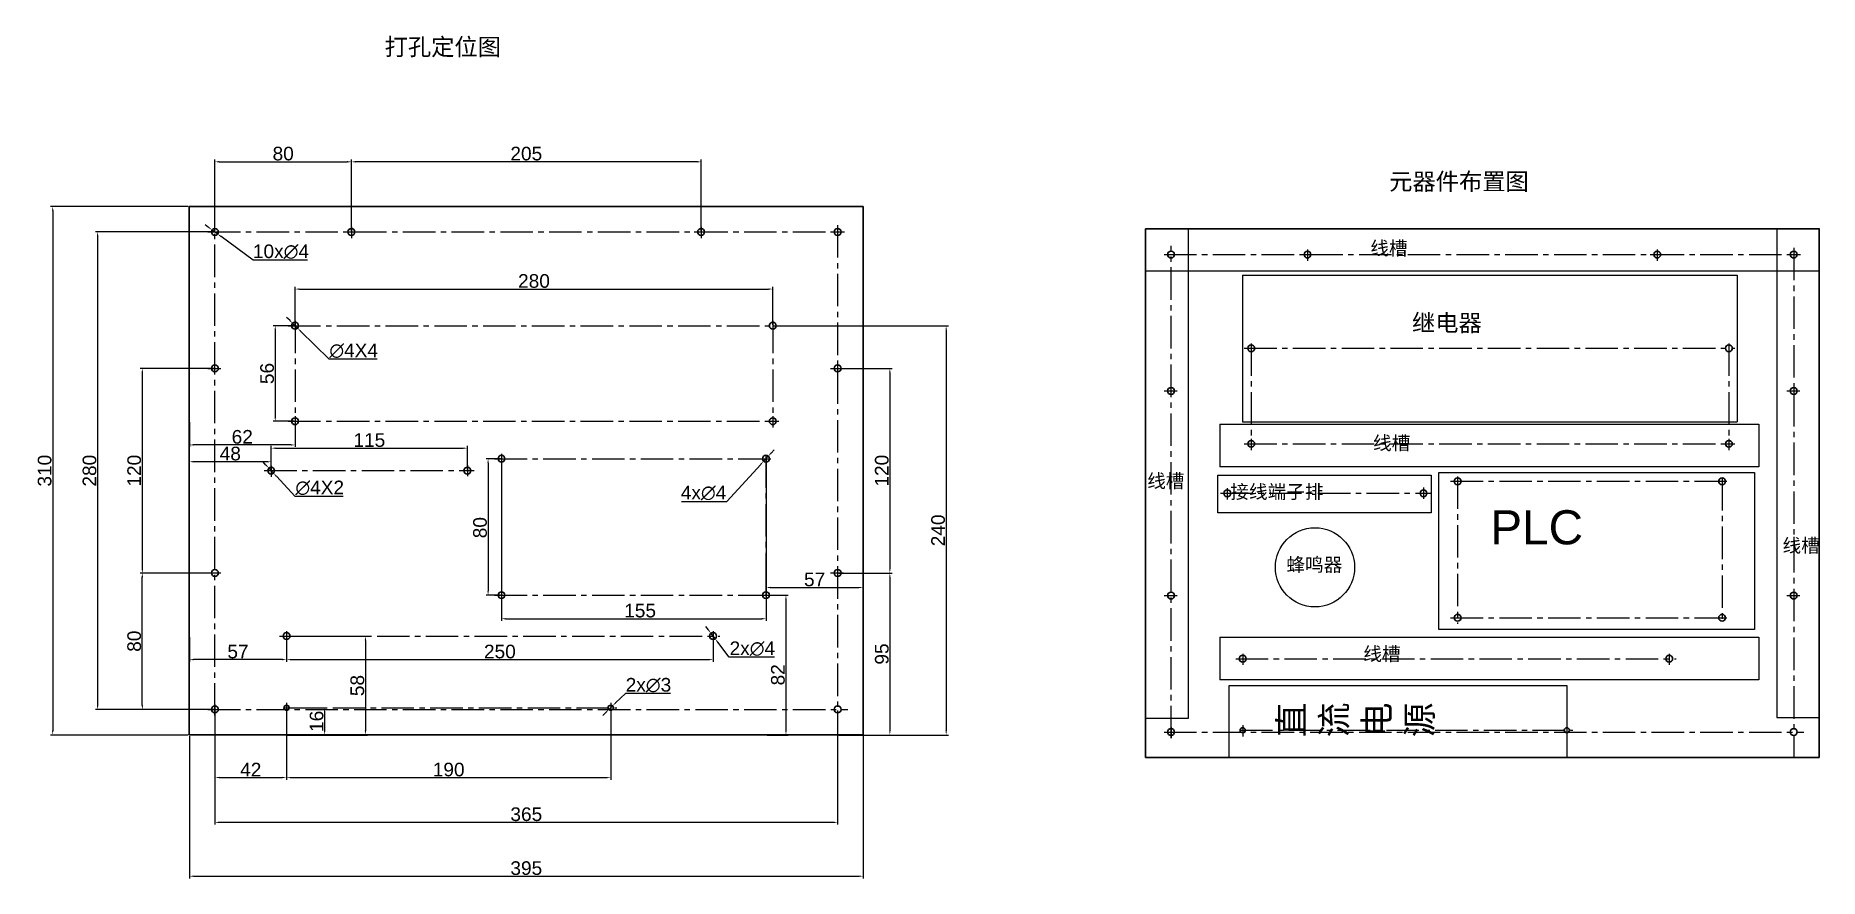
# Model space of a CAD drawing. Header units: millimetres. Extents: x 2883 to 4669, y 1329 to 1823.
# Drawn here: x 3624 to 4669, y 1329 to 1823 of the extents above; entities that cross this region are included whole.
import ezdxf

# ---------------------------------------------------------------- set-up
doc = ezdxf.new("R2010")
doc.units = ezdxf.units.MM
doc.linetypes.add('CENTER2', pattern=[28.575, 19.05, -3.175, 3.175, -3.175])
doc.layers.add('中心线', color=10, linetype='CENTER2', lineweight=25)
doc.layers.add('标注', color=50, linetype='Continuous', plot=False)
doc.layers.add('粗实线', color=7, linetype='Continuous', lineweight=30, plot=False)
doc.styles.get("Standard").update_dxf_attribs({"font": 'arial.ttf'})
doc.styles.add('工程文字', font='arial.ttf', dxfattribs={"height": 8})
doc.dimstyles.new('ISO-25', dxfattribs={"dimtxt": 2.5, "dimasz": 2.5, "dimexe": 1.25, "dimexo": 0.625, "dimtad": 1, "dimtxsty": 'Standard', "dimcen": 2.5, "dimadec": 0, "dimazin": 0, "dimtfac": 1, "dimtmove": 0, "dimatfit": 3, "dimfxl": 1, "dimarcsym": 0})

msp = doc.modelspace()

# ---------------------------------------------------------------- texts
at = {"attachment_point": 1}
for s, width, heights, insert, char_height in [('{\\fSimSun|b0|i0|c134|p2;打孔定位图}', 71.66731, [0], (3828.044, 1821.855), 10), ('{\\fSimSun|b0|i0|c134|p2;元器件布置图}', 109.18588, [0], (4416.868, 1742.898), 10), ('{\\fSimSun|b0|i0|c134|p2;继电器}', 212.09683, [0], (4430.228, 1660.023), 10), ('{\\fSimSun|b0|i0|c134|p2;接线端子排}', 61.89737, [0], (4323.798, 1559.973), 8), ('PLC', 49.61932, [0], (4476.155, 1545.094), 20), ('{\\fSimSun|b0|i0|c134|p2;蜂鸣器}', 36.53215, [11.067], (4356.644, 1517.201), 8)]:
    msp.add_mtext_dynamic_manual_height_columns(s, width=width, gutter_width=12.5, heights=heights, dxfattribs=dict(at, insert=insert, char_height=char_height))
at = {"insert": (4352.082, 1411.91), "char_height": 15, "attachment_point": 1, "rotation": 90}
msp.add_mtext_dynamic_manual_height_columns('{\\fSimSun|b0|i0|c134|p2;直流电源}', width=23.66518, gutter_width=12.5, heights=[120.726], dxfattribs=at)
at = {"layer": '粗实线', "char_height": 8, "attachment_point": 1, "style": '工程文字'}
for insert in [(4405.818, 1702.757), (4407.411, 1588.528), (4275.035, 1566.28), (4647.427, 1528.417), (4401.743, 1464.879)]:
    msp.add_mtext_dynamic_manual_height_columns('{\\fSimSun|b0|i0|c134|p2;线槽}', width=97.82444, gutter_width=40, heights=[10.533], dxfattribs=dict(at, insert=insert))

# ---------------------------------------------------------------- blocks, each defined once
blk = doc.blocks.new('*D4')
at = {"layer": 'Defpoints', "color": 0, "transparency": 16777216}
for p in [(4055.6, 1674.8), (3775.6, 1653.3), (4055.6, 1653.3)]:
    blk.add_point(p, dxfattribs=at)
at = {"layer": '标注', "color": 0, "lineweight": -2, "transparency": 16777216}
for p, q in [((3775.6, 1653.9), (3775.6, 1676.1)), ((3778.1, 1674.8), (4053.1, 1674.8)), ((4055.6, 1653.9), (4055.6, 1676.1))]:
    blk.add_line(p, q, dxfattribs=at)
at = {"layer": '标注', "color": 0, "transparency": 16777216}
for points in [[(3778.1, 1675.2), (3778.1, 1674.4), (3775.6, 1674.8)], [(4053.1, 1675.2), (4053.1, 1674.4), (4055.6, 1674.8)]]:
    blk.add_solid(points, dxfattribs=at)
at = {"layer": '标注', "color": 0, "transparency": 16777216, "insert": (3915.6, 1679.5), "char_height": 8, "attachment_point": 5}
blk.add_mtext('280', dxfattribs=at)
blk = doc.blocks.new('*D5')
at = {"layer": 'Defpoints', "color": 0, "transparency": 16777216}
for p in [(3775.6, 1653.3), (3763.9, 1597.3), (3775.6, 1597.3)]:
    blk.add_point(p, dxfattribs=at)
at = {"layer": '标注', "color": 0, "lineweight": -2, "transparency": 16777216}
for p, q in [((3774.9, 1653.3), (3762.7, 1653.3)), ((3763.9, 1650.8), (3763.9, 1599.8)), ((3774.9, 1597.3), (3762.7, 1597.3))]:
    blk.add_line(p, q, dxfattribs=at)
at = {"layer": '标注', "color": 0, "transparency": 16777216}
for points in [[(3763.5, 1650.8), (3764.4, 1650.8), (3763.9, 1653.3)], [(3763.5, 1599.8), (3764.4, 1599.8), (3763.9, 1597.3)]]:
    blk.add_solid(points, dxfattribs=at)
at = {"layer": '标注', "color": 0, "transparency": 16777216, "insert": (3759.2, 1625.3), "char_height": 8, "attachment_point": 5, "rotation": 90, "style": '工程文字'}
blk.add_mtext('56', dxfattribs=at)
blk = doc.blocks.new('*D28')
at = {"layer": 'Defpoints', "color": 0, "transparency": 16777216}
for p in [(3774.1, 1654.7), (3777, 1651.9)]:
    blk.add_point(p, dxfattribs=at)
at = {"layer": '标注', "color": 0, "lineweight": -2, "transparency": 16777216}
for p, q in [((3772.4, 1656.5), (3770.6, 1658.2)), ((3774.1, 1654.7), (3777, 1651.9)), ((3795.5, 1633.6), (3778.8, 1650.1)), ((3823.7, 1633.6), (3795.5, 1633.6))]:
    blk.add_line(p, q, dxfattribs=at)
at = {"layer": '标注', "color": 0, "transparency": 16777216}
for points in [[(3772.7, 1656.8), (3772.1, 1656.2), (3774.1, 1654.7)], [(3779.1, 1650.4), (3778.5, 1649.9), (3777, 1651.9)]]:
    blk.add_solid(points, dxfattribs=at)
at = {"layer": '标注', "color": 0, "transparency": 16777216, "insert": (3809.9, 1638.6), "char_height": 8, "attachment_point": 5, "style": '工程文字'}
blk.add_mtext('∅4X4', dxfattribs=at)
blk = doc.blocks.new('*D6')
at = {"layer": 'Defpoints', "color": 0, "transparency": 16777216}
for p in [(3896.6, 1575.3), (4051.6, 1575.3), (4051.6, 1481.5)]:
    blk.add_point(p, dxfattribs=at)
at = {"layer": '标注', "color": 0, "lineweight": -2, "transparency": 16777216}
for p, q in [((3896.6, 1574.7), (3896.6, 1480.2)), ((4051.6, 1574.7), (4051.6, 1480.2)), ((3899.1, 1481.5), (4049.1, 1481.5))]:
    blk.add_line(p, q, dxfattribs=at)
at = {"layer": '标注', "color": 0, "transparency": 16777216}
for points in [[(3899.1, 1481.9), (3899.1, 1481), (3896.6, 1481.5)], [(4049.1, 1481.9), (4049.1, 1481), (4051.6, 1481.5)]]:
    blk.add_solid(points, dxfattribs=at)
at = {"layer": '标注', "color": 0, "transparency": 16777216, "insert": (3977.8, 1486.2), "char_height": 8, "attachment_point": 5, "style": '工程文字'}
blk.add_mtext('155', dxfattribs=at)
blk = doc.blocks.new('*D29')
at = {"layer": 'Defpoints', "color": 0, "transparency": 16777216}
for p in [(3896.6, 1575.3), (3888.7, 1495.3), (3896.6, 1495.3)]:
    blk.add_point(p, dxfattribs=at)
at = {"layer": '标注', "color": 0, "lineweight": -2, "transparency": 16777216}
for p, q in [((3895.9, 1575.3), (3887.5, 1575.3)), ((3888.7, 1572.8), (3888.7, 1497.8)), ((3895.9, 1495.3), (3887.5, 1495.3))]:
    blk.add_line(p, q, dxfattribs=at)
at = {"layer": '标注', "color": 0, "transparency": 16777216}
for points in [[(3888.3, 1572.8), (3889.1, 1572.8), (3888.7, 1575.3)], [(3888.3, 1497.8), (3889.1, 1497.8), (3888.7, 1495.3)]]:
    blk.add_solid(points, dxfattribs=at)
at = {"layer": '标注', "color": 0, "transparency": 16777216, "insert": (3884, 1534.9), "char_height": 8, "attachment_point": 5, "rotation": 90, "style": '工程文字'}
blk.add_mtext('80', dxfattribs=at)
blk = doc.blocks.new('*D30')
at = {"layer": 'Defpoints', "color": 0, "transparency": 16777216}
for p in [(3876.6, 1581.5), (3761.6, 1568.3), (3876.6, 1568.3)]:
    blk.add_point(p, dxfattribs=at)
at = {"layer": '标注', "color": 0, "lineweight": -2, "transparency": 16777216}
for p, q in [((3761.6, 1568.9), (3761.6, 1582.8)), ((3764.1, 1581.5), (3874.1, 1581.5)), ((3876.6, 1568.9), (3876.6, 1582.8))]:
    blk.add_line(p, q, dxfattribs=at)
at = {"layer": '标注', "color": 0, "transparency": 16777216}
for points in [[(3764.1, 1581.9), (3764.1, 1581.1), (3761.6, 1581.5)], [(3874.1, 1581.9), (3874.1, 1581.1), (3876.6, 1581.5)]]:
    blk.add_solid(points, dxfattribs=at)
at = {"layer": '标注', "color": 0, "transparency": 16777216, "insert": (3819.1, 1586.2), "char_height": 8, "attachment_point": 5, "style": '工程文字'}
blk.add_mtext('115', dxfattribs=at)
blk = doc.blocks.new('*D31')
at = {"layer": 'Defpoints', "color": 0, "transparency": 16777216}
for p in [(3760.2, 1569.8), (3762.9, 1566.9)]:
    blk.add_point(p, dxfattribs=at)
at = {"layer": '标注', "color": 0, "lineweight": -2, "transparency": 16777216}
for p, q in [((3758.5, 1571.6), (3756.8, 1573.4)), ((3760.2, 1569.8), (3762.9, 1566.9)), ((3775.6, 1553.2), (3764.6, 1565)), ((3803.8, 1553.2), (3775.6, 1553.2))]:
    blk.add_line(p, q, dxfattribs=at)
at = {"layer": '标注', "color": 0, "transparency": 16777216}
for points in [[(3758.8, 1571.9), (3758.2, 1571.3), (3760.2, 1569.8)], [(3764.9, 1565.3), (3764.3, 1564.7), (3762.9, 1566.9)]]:
    blk.add_solid(points, dxfattribs=at)
at = {"layer": '标注', "color": 0, "transparency": 16777216, "insert": (3790, 1558.2), "char_height": 8, "width": 56.262, "attachment_point": 5, "style": '工程文字'}
blk.add_mtext('∅4X2', dxfattribs=at)
blk = doc.blocks.new('*D7')
at = {"layer": 'Defpoints', "color": 0, "transparency": 16777216}
for p in [(3770.6, 1429.3), (3960.6, 1429.3), (3960.6, 1388.3)]:
    blk.add_point(p, dxfattribs=at)
at = {"layer": '标注', "color": 0, "lineweight": -2, "transparency": 16777216}
for p, q in [((3770.6, 1428.7), (3770.6, 1387)), ((3960.6, 1428.7), (3960.6, 1387)), ((3773.1, 1388.3), (3958.1, 1388.3))]:
    blk.add_line(p, q, dxfattribs=at)
at = {"layer": '标注', "color": 0, "transparency": 16777216}
for points in [[(3773.1, 1388.7), (3773.1, 1387.9), (3770.6, 1388.3)], [(3958.1, 1388.7), (3958.1, 1387.9), (3960.6, 1388.3)]]:
    blk.add_solid(points, dxfattribs=at)
at = {"layer": '标注', "color": 0, "transparency": 16777216, "insert": (3865.6, 1393), "char_height": 8, "attachment_point": 5, "style": '工程文字'}
blk.add_mtext('190', dxfattribs=at)
blk = doc.blocks.new('*D32')
at = {"layer": 'Defpoints', "color": 0, "transparency": 16777216}
for p in [(3770.6, 1471.3), (4020.6, 1471.3), (4020.6, 1457.5)]:
    blk.add_point(p, dxfattribs=at)
at = {"layer": '标注', "color": 0, "lineweight": -2, "transparency": 16777216}
for p, q in [((3770.6, 1470.7), (3770.6, 1456.3)), ((4020.6, 1470.7), (4020.6, 1456.3)), ((3773.1, 1457.5), (4018.1, 1457.5))]:
    blk.add_line(p, q, dxfattribs=at)
at = {"layer": '标注', "color": 0, "transparency": 16777216}
for points in [[(3773.1, 1457.9), (3773.1, 1457.1), (3770.6, 1457.5)], [(4018.1, 1457.9), (4018.1, 1457.1), (4020.6, 1457.5)]]:
    blk.add_solid(points, dxfattribs=at)
at = {"layer": '标注', "color": 0, "transparency": 16777216, "insert": (3895.6, 1462.2), "char_height": 8, "attachment_point": 5, "style": '工程文字'}
blk.add_mtext('250', dxfattribs=at)
blk = doc.blocks.new('*D8')
at = {"layer": 'Defpoints', "color": 0, "transparency": 16777216}
for p in [(3728.6, 1628.3), (3686, 1508.3), (3728.6, 1508.3)]:
    blk.add_point(p, dxfattribs=at)
at = {"layer": '标注', "color": 0, "lineweight": -2, "transparency": 16777216}
for p, q in [((3727.9, 1628.3), (3684.8, 1628.3)), ((3686, 1625.8), (3686, 1510.8)), ((3727.9, 1508.3), (3684.8, 1508.3))]:
    blk.add_line(p, q, dxfattribs=at)
at = {"layer": '标注', "color": 0, "transparency": 16777216}
for points in [[(3685.6, 1625.8), (3686.5, 1625.8), (3686, 1628.3)], [(3685.6, 1510.8), (3686.5, 1510.8), (3686, 1508.3)]]:
    blk.add_solid(points, dxfattribs=at)
at = {"layer": '标注', "color": 0, "transparency": 16777216, "insert": (3681.3, 1568.3), "char_height": 8, "attachment_point": 5, "rotation": 90, "style": '工程文字'}
blk.add_mtext('120', dxfattribs=at)
blk = doc.blocks.new('*D9')
at = {"layer": 'Defpoints', "color": 0, "transparency": 16777216}
for p in [(3713.6, 1723.3), (3633.5, 1413.3), (3713.6, 1413.3)]:
    blk.add_point(p, dxfattribs=at)
at = {"layer": '标注', "color": 0, "lineweight": -2, "transparency": 16777216}
for p, q in [((3712.9, 1723.3), (3632.2, 1723.3)), ((3633.5, 1720.8), (3633.5, 1415.8)), ((3712.9, 1413.3), (3632.2, 1413.3))]:
    blk.add_line(p, q, dxfattribs=at)
at = {"layer": '标注', "color": 0, "transparency": 16777216}
for points in [[(3633.1, 1720.8), (3633.9, 1720.8), (3633.5, 1723.3)], [(3633.1, 1415.8), (3633.9, 1415.8), (3633.5, 1413.3)]]:
    blk.add_solid(points, dxfattribs=at)
at = {"layer": '标注', "color": 0, "transparency": 16777216, "insert": (3628.8, 1568.3), "char_height": 8, "attachment_point": 5, "rotation": 90, "style": '工程文字'}
blk.add_mtext('310', dxfattribs=at)
blk = doc.blocks.new('*D10')
at = {"layer": 'Defpoints', "color": 0, "transparency": 16777216}
for p in [(3713.6, 1413.3), (4108.6, 1413.3), (4108.6, 1330.5)]:
    blk.add_point(p, dxfattribs=at)
at = {"layer": '标注', "color": 0, "lineweight": -2, "transparency": 16777216}
for p, q in [((3713.6, 1412.7), (3713.6, 1329.2)), ((4108.6, 1412.7), (4108.6, 1329.2)), ((3716.1, 1330.5), (4106.1, 1330.5))]:
    blk.add_line(p, q, dxfattribs=at)
at = {"layer": '标注', "color": 0, "transparency": 16777216}
for points in [[(3716.1, 1330.9), (3716.1, 1330.1), (3713.6, 1330.5)], [(4106.1, 1330.9), (4106.1, 1330.1), (4108.6, 1330.5)]]:
    blk.add_solid(points, dxfattribs=at)
at = {"layer": '标注', "color": 0, "transparency": 16777216, "insert": (3911.1, 1335.2), "char_height": 8, "attachment_point": 5, "style": '工程文字'}
blk.add_mtext('395', dxfattribs=at)
blk = doc.blocks.new('*D11')
at = {"layer": 'Defpoints', "color": 0, "transparency": 16777216}
for p in [(3728.6, 1428.3), (4093.6, 1428.3), (4093.6, 1362.1)]:
    blk.add_point(p, dxfattribs=at)
at = {"layer": '标注', "color": 0, "lineweight": -2, "transparency": 16777216}
for p, q in [((3728.6, 1427.7), (3728.6, 1360.8)), ((4093.6, 1427.7), (4093.6, 1360.8)), ((3731.1, 1362.1), (4091.1, 1362.1))]:
    blk.add_line(p, q, dxfattribs=at)
at = {"layer": '标注', "color": 0, "transparency": 16777216}
for points in [[(3731.1, 1362.5), (3731.1, 1361.6), (3728.6, 1362.1)], [(4091.1, 1362.5), (4091.1, 1361.6), (4093.6, 1362.1)]]:
    blk.add_solid(points, dxfattribs=at)
at = {"layer": '标注', "color": 0, "transparency": 16777216, "insert": (3911.1, 1366.8), "char_height": 8, "attachment_point": 5, "style": '工程文字'}
blk.add_mtext('365', dxfattribs=at)
blk = doc.blocks.new('*D12')
at = {"layer": 'Defpoints', "color": 0, "transparency": 16777216}
for p in [(3727, 1709.5), (3730.2, 1707.1)]:
    blk.add_point(p, dxfattribs=at)
at = {"layer": '标注', "color": 0, "lineweight": -2, "transparency": 16777216}
for p, q in [((3724.9, 1711), (3722.9, 1712.5)), ((3727, 1709.5), (3730.2, 1707.1)), ((3751.1, 1691.8), (3732.2, 1705.7)), ((3782.9, 1691.8), (3751.1, 1691.8))]:
    blk.add_line(p, q, dxfattribs=at)
at = {"layer": '标注', "color": 0, "transparency": 16777216}
for points in [[(3725.2, 1711.3), (3724.7, 1710.6), (3727, 1709.5)], [(3732.4, 1706), (3731.9, 1705.3), (3730.2, 1707.1)]]:
    blk.add_solid(points, dxfattribs=at)
at = {"layer": '标注', "color": 0, "transparency": 16777216, "insert": (3767.3, 1696.7), "char_height": 8, "attachment_point": 5, "style": '工程文字'}
blk.add_mtext('10x∅4', dxfattribs=at)
blk = doc.blocks.new('*D13')
at = {"layer": 'Defpoints', "color": 0, "transparency": 16777216}
for p in [(3728.6, 1428.3), (3770.6, 1429.3), (3770.6, 1388.4)]:
    blk.add_point(p, dxfattribs=at)
at = {"layer": '标注', "color": 0, "lineweight": -2, "transparency": 16777216}
for p, q in [((3728.6, 1427.7), (3728.6, 1387.2)), ((3770.6, 1428.7), (3770.6, 1387.2)), ((3731.1, 1388.4), (3768.1, 1388.4))]:
    blk.add_line(p, q, dxfattribs=at)
at = {"layer": '标注', "color": 0, "transparency": 16777216}
for points in [[(3731.1, 1388.8), (3731.1, 1388), (3728.6, 1388.4)], [(3768.1, 1388.8), (3768.1, 1388), (3770.6, 1388.4)]]:
    blk.add_solid(points, dxfattribs=at)
at = {"layer": '标注', "color": 0, "transparency": 16777216, "insert": (3749.6, 1393), "char_height": 8, "attachment_point": 5, "style": '工程文字'}
blk.add_mtext('42', dxfattribs=at)
blk = doc.blocks.new('*D1')
at = {"layer": 'Defpoints', "color": 0, "transparency": 16777216}
for p in [(3770.6, 1429.3), (3770.6, 1413.3), (3792.9, 1413.3)]:
    blk.add_point(p, dxfattribs=at)
at = {"layer": '标注', "color": 0, "lineweight": -2, "transparency": 16777216}
for p, q in [((3771.2, 1429.3), (3794.2, 1429.3)), ((3792.9, 1426.8), (3792.9, 1415.8)), ((3771.2, 1413.3), (3794.2, 1413.3))]:
    blk.add_line(p, q, dxfattribs=at)
at = {"layer": '标注', "color": 0, "transparency": 16777216}
for points in [[(3792.5, 1426.8), (3793.3, 1426.8), (3792.9, 1429.3)], [(3792.5, 1415.8), (3793.3, 1415.8), (3792.9, 1413.3)]]:
    blk.add_solid(points, dxfattribs=at)
at = {"layer": '标注', "color": 0, "transparency": 16777216, "insert": (3788.2, 1421.3), "char_height": 8, "attachment_point": 5, "rotation": 90, "style": '工程文字'}
blk.add_mtext('16', dxfattribs=at)
blk = doc.blocks.new('*D14')
at = {"layer": 'Defpoints', "color": 0, "transparency": 16777216}
for p in [(3808.6, 1749.4), (3808.6, 1708.3), (4013.6, 1708.3)]:
    blk.add_point(p, dxfattribs=at)
at = {"layer": '标注', "color": 0, "lineweight": -2, "transparency": 16777216}
for p, q in [((3808.6, 1708.9), (3808.6, 1750.7)), ((4011.1, 1749.4), (3811.1, 1749.4)), ((4013.6, 1708.9), (4013.6, 1750.7))]:
    blk.add_line(p, q, dxfattribs=at)
at = {"layer": '标注', "color": 0, "transparency": 16777216}
for points in [[(3811.1, 1749.9), (3811.1, 1749), (3808.6, 1749.4)], [(4011.1, 1749.9), (4011.1, 1749), (4013.6, 1749.4)]]:
    blk.add_solid(points, dxfattribs=at)
at = {"layer": '标注', "color": 0, "transparency": 16777216, "insert": (3911.1, 1754.2), "char_height": 8, "attachment_point": 5, "style": '工程文字'}
blk.add_mtext('205', dxfattribs=at)
blk = doc.blocks.new('*D15')
at = {"layer": 'Defpoints', "color": 0, "transparency": 16777216}
for p in [(3808.6, 1749.4), (3728.6, 1708.3), (3808.6, 1708.3)]:
    blk.add_point(p, dxfattribs=at)
at = {"layer": '标注', "color": 0, "lineweight": -2, "transparency": 16777216}
for p, q in [((3728.6, 1708.9), (3728.6, 1750.7)), ((3731.1, 1749.4), (3806.1, 1749.4)), ((3808.6, 1708.9), (3808.6, 1750.7))]:
    blk.add_line(p, q, dxfattribs=at)
at = {"layer": '标注', "color": 0, "transparency": 16777216}
for points in [[(3731.1, 1749.9), (3731.1, 1749), (3728.6, 1749.4)], [(3806.1, 1749.9), (3806.1, 1749), (3808.6, 1749.4)]]:
    blk.add_solid(points, dxfattribs=at)
at = {"layer": '标注', "color": 0, "transparency": 16777216, "insert": (3768.6, 1754.2), "char_height": 8, "attachment_point": 5, "style": '工程文字'}
blk.add_mtext('80', dxfattribs=at)
blk = doc.blocks.new('*D16')
at = {"layer": 'Defpoints', "color": 0, "transparency": 16777216}
for p in [(3959.5, 1428.3), (3961.6, 1430.4)]:
    blk.add_point(p, dxfattribs=at)
at = {"layer": '标注', "color": 0, "lineweight": -2, "transparency": 16777216}
for p, q in [((3969.2, 1437.6), (3963.4, 1432.1)), ((3995.7, 1437.6), (3969.2, 1437.6)), ((3957.7, 1426.5), (3955.9, 1424.8)), ((3959.5, 1428.3), (3961.6, 1430.4))]:
    blk.add_line(p, q, dxfattribs=at)
at = {"layer": '标注', "color": 0, "transparency": 16777216}
for points in [[(3963.2, 1432.4), (3963.7, 1431.8), (3961.6, 1430.4)], [(3957.4, 1426.8), (3958, 1426.2), (3959.5, 1428.3)]]:
    blk.add_solid(points, dxfattribs=at)
at = {"layer": '标注', "color": 0, "transparency": 16777216, "insert": (3982.7, 1442.5), "char_height": 8, "attachment_point": 5, "style": '工程文字'}
blk.add_mtext('2x∅3', dxfattribs=at)
blk = doc.blocks.new('*D17')
at = {"layer": 'Defpoints', "color": 0, "transparency": 16777216}
for p in [(4050.2, 1573.8), (4052.9, 1576.8)]:
    blk.add_point(p, dxfattribs=at)
at = {"layer": '标注', "color": 0, "lineweight": -2, "transparency": 16777216}
for p, q in [((4054.6, 1578.6), (4056.3, 1580.5)), ((4028.6, 1550.3), (4048.5, 1572)), ((4052.9, 1576.8), (4050.2, 1573.8)), ((4002, 1550.3), (4028.6, 1550.3))]:
    blk.add_line(p, q, dxfattribs=at)
at = {"layer": '标注', "color": 0, "transparency": 16777216}
for points in [[(4054.3, 1578.9), (4054.9, 1578.3), (4052.9, 1576.8)], [(4048.2, 1572.3), (4048.8, 1571.7), (4050.2, 1573.8)]]:
    blk.add_solid(points, dxfattribs=at)
at = {"layer": '标注', "color": 0, "transparency": 16777216, "insert": (4015, 1555.2), "char_height": 8, "attachment_point": 5, "style": '工程文字'}
blk.add_mtext('4x∅4', dxfattribs=at)
blk = doc.blocks.new('*D18')
at = {"layer": 'Defpoints', "color": 0, "transparency": 16777216}
for p in [(3728.6, 1708.3), (3659.8, 1428.3), (3728.6, 1428.3)]:
    blk.add_point(p, dxfattribs=at)
at = {"layer": '标注', "color": 0, "lineweight": -2, "transparency": 16777216}
for p, q in [((3727.9, 1708.3), (3658.6, 1708.3)), ((3659.8, 1705.8), (3659.8, 1430.8)), ((3727.9, 1428.3), (3658.6, 1428.3))]:
    blk.add_line(p, q, dxfattribs=at)
at = {"layer": '标注', "color": 0, "transparency": 16777216}
for points in [[(3659.4, 1705.8), (3660.3, 1705.8), (3659.8, 1708.3)], [(3659.4, 1430.8), (3660.3, 1430.8), (3659.8, 1428.3)]]:
    blk.add_solid(points, dxfattribs=at)
at = {"layer": '标注', "color": 0, "transparency": 16777216, "insert": (3655.1, 1568.3), "char_height": 8, "attachment_point": 5, "rotation": 90, "style": '工程文字'}
blk.add_mtext('280', dxfattribs=at)
blk = doc.blocks.new('*D2')
at = {"layer": 'Defpoints', "color": 0, "transparency": 16777216}
for p in [(3770.6, 1471.3), (3770.6, 1413.3), (3816.8, 1413.3)]:
    blk.add_point(p, dxfattribs=at)
at = {"layer": '标注', "color": 0, "lineweight": -2, "transparency": 16777216}
for p, q in [((3771.2, 1471.3), (3818, 1471.3)), ((3816.8, 1468.8), (3816.8, 1415.8)), ((3771.2, 1413.3), (3818, 1413.3))]:
    blk.add_line(p, q, dxfattribs=at)
at = {"layer": '标注', "color": 0, "transparency": 16777216}
for points in [[(3816.4, 1468.8), (3817.2, 1468.8), (3816.8, 1471.3)], [(3816.4, 1415.8), (3817.2, 1415.8), (3816.8, 1413.3)]]:
    blk.add_solid(points, dxfattribs=at)
at = {"layer": '标注', "color": 0, "transparency": 16777216, "insert": (3812.1, 1442.3), "char_height": 8, "attachment_point": 5, "rotation": 90, "style": '工程文字'}
blk.add_mtext('58', dxfattribs=at)
blk = doc.blocks.new('*D19')
at = {"layer": 'Defpoints', "color": 0, "transparency": 16777216}
for p in [(3713.6, 1471.3), (3770.6, 1471.3), (3713.6, 1457.5)]:
    blk.add_point(p, dxfattribs=at)
at = {"layer": '标注', "color": 0, "lineweight": -2, "transparency": 16777216}
for p, q in [((3713.6, 1470.7), (3713.6, 1456.3)), ((3770.6, 1470.7), (3770.6, 1456.3)), ((3768.1, 1457.5), (3716.1, 1457.5))]:
    blk.add_line(p, q, dxfattribs=at)
at = {"layer": '标注', "color": 0, "transparency": 16777216}
for points in [[(3716.1, 1457.9), (3716.1, 1457.1), (3713.6, 1457.5)], [(3768.1, 1457.9), (3768.1, 1457.1), (3770.6, 1457.5)]]:
    blk.add_solid(points, dxfattribs=at)
at = {"layer": '标注', "color": 0, "transparency": 16777216, "insert": (3742.1, 1462.2), "char_height": 8, "attachment_point": 5, "style": '工程文字'}
blk.add_mtext('57', dxfattribs=at)
blk = doc.blocks.new('*D20')
at = {"layer": 'Defpoints', "color": 0, "transparency": 16777216}
for p in [(4051.6, 1495.3), (4051.6, 1413.3), (4063.3, 1413.3)]:
    blk.add_point(p, dxfattribs=at)
at = {"layer": '标注', "color": 0, "lineweight": -2, "transparency": 16777216}
for p, q in [((4052.2, 1495.3), (4064.5, 1495.3)), ((4063.3, 1492.8), (4063.3, 1415.8)), ((4052.2, 1413.3), (4064.5, 1413.3))]:
    blk.add_line(p, q, dxfattribs=at)
at = {"layer": '标注', "color": 0, "transparency": 16777216}
for points in [[(4062.9, 1492.8), (4063.7, 1492.8), (4063.3, 1495.3)], [(4062.9, 1415.8), (4063.7, 1415.8), (4063.3, 1413.3)]]:
    blk.add_solid(points, dxfattribs=at)
at = {"layer": '标注', "color": 0, "transparency": 16777216, "insert": (4058.6, 1448.6), "char_height": 8, "attachment_point": 5, "rotation": 90, "style": '工程文字'}
blk.add_mtext('82', dxfattribs=at)
blk = doc.blocks.new('*D21')
at = {"layer": 'Defpoints', "color": 0, "transparency": 16777216}
for p in [(4093.6, 1628.3), (4093.6, 1508.3), (4124.2, 1508.3)]:
    blk.add_point(p, dxfattribs=at)
at = {"layer": '标注', "color": 0, "lineweight": -2, "transparency": 16777216}
for p, q in [((4094.2, 1628.3), (4125.5, 1628.3)), ((4124.2, 1625.8), (4124.2, 1510.8)), ((4094.2, 1508.3), (4125.5, 1508.3))]:
    blk.add_line(p, q, dxfattribs=at)
at = {"layer": '标注', "color": 0, "transparency": 16777216}
for points in [[(4123.8, 1625.8), (4124.6, 1625.8), (4124.2, 1628.3)], [(4123.8, 1510.8), (4124.6, 1510.8), (4124.2, 1508.3)]]:
    blk.add_solid(points, dxfattribs=at)
at = {"layer": '标注', "color": 0, "transparency": 16777216, "insert": (4119.5, 1568.3), "char_height": 8, "attachment_point": 5, "rotation": 90, "style": '工程文字'}
blk.add_mtext('120', dxfattribs=at)
blk = doc.blocks.new('*D22')
at = {"layer": 'Defpoints', "color": 0, "transparency": 16777216}
for p in [(4093.6, 1508.3), (4093.6, 1413.3), (4124.2, 1413.3)]:
    blk.add_point(p, dxfattribs=at)
at = {"layer": '标注', "color": 0, "lineweight": -2, "transparency": 16777216}
for p, q in [((4094.2, 1508.3), (4125.5, 1508.3)), ((4124.2, 1505.8), (4124.2, 1415.8)), ((4094.2, 1413.3), (4125.5, 1413.3))]:
    blk.add_line(p, q, dxfattribs=at)
at = {"layer": '标注', "color": 0, "transparency": 16777216}
for points in [[(4123.8, 1505.8), (4124.6, 1505.8), (4124.2, 1508.3)], [(4123.8, 1415.8), (4124.6, 1415.8), (4124.2, 1413.3)]]:
    blk.add_solid(points, dxfattribs=at)
at = {"layer": '标注', "color": 0, "transparency": 16777216, "insert": (4119.5, 1460.8), "char_height": 8, "attachment_point": 5, "rotation": 90, "style": '工程文字'}
blk.add_mtext('95', dxfattribs=at)
blk = doc.blocks.new('*D23')
at = {"layer": 'Defpoints', "color": 0, "transparency": 16777216}
for p in [(3713.6, 1597.3), (3775.6, 1597.3), (3713.6, 1583.4)]:
    blk.add_point(p, dxfattribs=at)
at = {"layer": '标注', "color": 0, "lineweight": -2, "transparency": 16777216}
for p, q in [((3713.6, 1596.7), (3713.6, 1582.2)), ((3775.6, 1596.7), (3775.6, 1582.2)), ((3773.1, 1583.4), (3716.1, 1583.4))]:
    blk.add_line(p, q, dxfattribs=at)
at = {"layer": '标注', "color": 0, "transparency": 16777216}
for points in [[(3716.1, 1583.8), (3716.1, 1583), (3713.6, 1583.4)], [(3773.1, 1583.8), (3773.1, 1583), (3775.6, 1583.4)]]:
    blk.add_solid(points, dxfattribs=at)
at = {"layer": '标注', "color": 0, "transparency": 16777216, "insert": (3744.6, 1588.1), "char_height": 8, "attachment_point": 5, "style": '工程文字'}
blk.add_mtext('62', dxfattribs=at)
blk = doc.blocks.new('*D24')
at = {"layer": 'Defpoints', "color": 0, "transparency": 16777216}
for p in [(4055.6, 1653.3), (4108.6, 1413.3), (4157.2, 1413.3)]:
    blk.add_point(p, dxfattribs=at)
at = {"layer": '标注', "color": 0, "lineweight": -2, "transparency": 16777216}
for p, q in [((4056.2, 1653.3), (4158.5, 1653.3)), ((4157.2, 1650.8), (4157.2, 1415.8)), ((4109.2, 1413.3), (4158.5, 1413.3))]:
    blk.add_line(p, q, dxfattribs=at)
at = {"layer": '标注', "color": 0, "transparency": 16777216}
for points in [[(4156.8, 1650.8), (4157.6, 1650.8), (4157.2, 1653.3)], [(4156.8, 1415.8), (4157.6, 1415.8), (4157.2, 1413.3)]]:
    blk.add_solid(points, dxfattribs=at)
at = {"layer": '标注', "color": 0, "transparency": 16777216, "insert": (4152.5, 1533.3), "char_height": 8, "attachment_point": 5, "rotation": 90, "style": '工程文字'}
blk.add_mtext('240', dxfattribs=at)
blk = doc.blocks.new('*D3')
at = {"layer": 'Defpoints', "color": 0, "transparency": 16777216}
for p in [(3686, 1508.3), (3728.6, 1508.3), (3728.6, 1428.3)]:
    blk.add_point(p, dxfattribs=at)
at = {"layer": '标注', "color": 0, "lineweight": -2, "transparency": 16777216}
for p, q in [((3727.9, 1508.3), (3684.8, 1508.3)), ((3686, 1430.8), (3686, 1505.8)), ((3727.9, 1428.3), (3684.8, 1428.3))]:
    blk.add_line(p, q, dxfattribs=at)
at = {"layer": '标注', "color": 0, "transparency": 16777216}
for points in [[(3685.6, 1505.8), (3686.5, 1505.8), (3686, 1508.3)], [(3685.6, 1430.8), (3686.5, 1430.8), (3686, 1428.3)]]:
    blk.add_solid(points, dxfattribs=at)
at = {"layer": '标注', "color": 0, "transparency": 16777216, "insert": (3681.3, 1468.3), "char_height": 8, "attachment_point": 5, "rotation": 90, "style": '工程文字'}
blk.add_mtext('80', dxfattribs=at)
blk = doc.blocks.new('*D25')
at = {"layer": 'Defpoints', "color": 0, "transparency": 16777216}
for p in [(4019.3, 1472.9), (4021.8, 1469.7)]:
    blk.add_point(p, dxfattribs=at)
at = {"layer": '标注', "color": 0, "lineweight": -2, "transparency": 16777216}
for p, q in [((4017.8, 1474.9), (4016.3, 1476.9)), ((4019.3, 1472.9), (4021.8, 1469.7)), ((4030.1, 1458.9), (4023.3, 1467.7)), ((4056.6, 1458.9), (4030.1, 1458.9))]:
    blk.add_line(p, q, dxfattribs=at)
at = {"layer": '标注', "color": 0, "transparency": 16777216}
for points in [[(4018.2, 1475.1), (4017.5, 1474.6), (4019.3, 1472.9)], [(4023.6, 1468), (4023, 1467.5), (4021.8, 1469.7)]]:
    blk.add_solid(points, dxfattribs=at)
at = {"layer": '标注', "color": 0, "transparency": 16777216, "insert": (4043.6, 1463.9), "char_height": 8, "attachment_point": 5, "style": '工程文字'}
blk.add_mtext('2x∅4', dxfattribs=at)
blk = doc.blocks.new('*D26')
at = {"layer": 'Defpoints', "color": 0, "transparency": 16777216}
for p in [(4051.6, 1495.3), (4108.6, 1499.8), (4108.6, 1495.3)]:
    blk.add_point(p, dxfattribs=at)
at = {"layer": '标注', "color": 0, "lineweight": -2, "transparency": 16777216}
for p, q in [((4051.6, 1495.9), (4051.6, 1501)), ((4054.1, 1499.8), (4106.1, 1499.8)), ((4108.6, 1495.9), (4108.6, 1501))]:
    blk.add_line(p, q, dxfattribs=at)
at = {"layer": '标注', "color": 0, "transparency": 16777216}
for points in [[(4054.1, 1500.2), (4054.1, 1499.4), (4051.6, 1499.8)], [(4106.1, 1500.2), (4106.1, 1499.4), (4108.6, 1499.8)]]:
    blk.add_solid(points, dxfattribs=at)
at = {"layer": '标注', "color": 0, "transparency": 16777216, "insert": (4080.1, 1504.5), "char_height": 8, "attachment_point": 5, "style": '工程文字'}
blk.add_mtext('57', dxfattribs=at)
blk = doc.blocks.new('*D27')
at = {"layer": 'Defpoints', "color": 0, "transparency": 16777216}
for p in [(3713.6, 1573.5), (3713.6, 1568.3), (3761.6, 1568.3)]:
    blk.add_point(p, dxfattribs=at)
at = {"layer": '标注', "color": 0, "lineweight": -2, "transparency": 16777216}
for p, q in [((3713.6, 1568.9), (3713.6, 1574.8)), ((3759.1, 1573.5), (3716.1, 1573.5)), ((3761.6, 1568.9), (3761.6, 1574.8))]:
    blk.add_line(p, q, dxfattribs=at)
at = {"layer": '标注', "color": 0, "transparency": 16777216}
for points in [[(3716.1, 1574), (3716.1, 1573.1), (3713.6, 1573.5)], [(3759.1, 1574), (3759.1, 1573.1), (3761.6, 1573.5)]]:
    blk.add_solid(points, dxfattribs=at)
at = {"layer": '标注', "color": 0, "transparency": 16777216, "insert": (3737.6, 1578.3), "char_height": 8, "attachment_point": 5, "style": '工程文字'}
blk.add_mtext('48', dxfattribs=at)

# ---------------------------------------------------------------- dimensions: what is measured, and where the dimension line sits
at = {"layer": '标注'}
for base, p1, p2, picture, middle in [((3808.564, 1749.448), (3728.564, 1708.313), (3808.564, 1708.313), '*D15', (3768.564, 1754.158)), ((3713.564, 1583.421), (3775.564, 1597.313), (3713.564, 1597.313), '*D23', (3744.564, 1588.131)), ((3876.564, 1581.516), (3761.564, 1568.313), (3876.564, 1568.313), '*D30', (3819.064, 1586.226)), ((4108.564, 1499.792), (4051.564, 1495.313), (4108.564, 1495.313), '*D26', (4080.064, 1504.485)), ((3713.564, 1457.532), (3770.564, 1471.313), (3713.564, 1471.313), '*D19', (3742.064, 1462.225)), ((4020.564, 1457.532), (3770.564, 1471.313), (4020.564, 1471.313), '*D32', (3895.564, 1462.242)), ((3770.564, 1388.407), (3728.564, 1428.313), (3770.564, 1429.313), '*D13', (3749.564, 1393.049))]:
    dim = msp.add_linear_dim(base=base, p1=p1, p2=p2, dimstyle='ISO-25', override={"dimtxt": 8, "dimtoh": 1, "dimdec": 0, "dimdsep": 46, "dimtxsty": '工程文字', "dimtdec": 0}, dxfattribs=at)
    dim.commit()
    dim.dimension.update_dxf_attribs({"geometry": picture, "text_midpoint": middle})
for base, p1, p2, override, picture, middle in [((3808.564, 1749.448), (4013.564, 1708.313), (3808.564, 1708.313), {"dimtxt": 8, "dimtoh": 1, "dimdec": 0, "dimdsep": 46, "dimtxsty": '工程文字', "dimtdec": 0}, '*D14', (3911.064, 1749.448)), ((4055.564, 1674.802), (3775.564, 1653.313), (4055.564, 1653.313), {"dimtxt": 8}, '*D4', (3915.564, 1674.802)), ((3713.564, 1573.546), (3761.564, 1568.313), (3713.564, 1568.313), {"dimtxt": 8, "dimtoh": 1, "dimdec": 0, "dimdsep": 46, "dimtxsty": '工程文字', "dimtdec": 0}, '*D27', (3737.564, 1573.546)), ((4051.564, 1481.453), (3896.564, 1575.313), (4051.564, 1575.313), {"dimtxt": 8, "dimtoh": 1, "dimdec": 0, "dimdsep": 46, "dimtxsty": '工程文字', "dimtdec": 0}, '*D6', (3977.809, 1481.453)), ((4093.564, 1362.066), (3728.564, 1428.313), (4093.564, 1428.313), {"dimtxt": 8, "dimtoh": 1, "dimdec": 0, "dimdsep": 46, "dimtxsty": '工程文字', "dimtdec": 0}, '*D11', (3911.064, 1362.066)), ((3960.564, 1388.284), (3770.564, 1429.313), (3960.564, 1429.313), {"dimtxt": 8, "dimtoh": 1, "dimdec": 0, "dimdsep": 46, "dimtxsty": '工程文字', "dimtdec": 0}, '*D7', (3865.564, 1388.284)), ((4108.564, 1330.494), (3713.564, 1413.313), (4108.564, 1413.313), {"dimtxt": 8, "dimtoh": 1, "dimdec": 0, "dimdsep": 46, "dimtxsty": '工程文字', "dimtdec": 0}, '*D10', (3911.064, 1330.494))]:
    dim = msp.add_linear_dim(base=base, p1=p1, p2=p2, dimstyle='ISO-25', override=override, dxfattribs=at)
    dim.commit()
    dim.dimension.update_dxf_attribs({"geometry": picture, "text_midpoint": middle, "dimtype": 160})
for base, p1, p2, picture, middle in [((3633.482, 1413.313), (3713.564, 1723.313), (3713.564, 1413.313), '*D9', (3633.482, 1568.313)), ((3686.039, 1508.313), (3728.564, 1628.313), (3728.564, 1508.313), '*D8', (3686.039, 1568.313)), ((3888.717, 1495.313), (3896.564, 1575.313), (3896.564, 1495.313), '*D29', (3888.717, 1534.938)), ((4063.273, 1413.313), (4051.564, 1495.313), (4051.564, 1413.313), '*D20', (4063.273, 1448.619)), ((3816.796, 1413.313), (3770.564, 1471.313), (3770.564, 1413.313), '*D2', (3816.796, 1442.313))]:
    dim = msp.add_linear_dim(base=base, p1=p1, p2=p2, angle=90, dimstyle='ISO-25', override={"dimtxt": 8, "dimtoh": 1, "dimdec": 0, "dimdsep": 46, "dimtxsty": '工程文字', "dimtdec": 0}, dxfattribs=at)
    dim.commit()
    dim.dimension.update_dxf_attribs({"geometry": picture, "text_midpoint": middle, "dimtype": 160})
for base, p1, p2, picture, middle in [((3659.839, 1428.313), (3728.564, 1708.313), (3728.564, 1428.313), '*D18', (3655.129, 1568.313)), ((3763.937, 1597.313), (3775.564, 1653.313), (3775.564, 1597.313), '*D5', (3759.228, 1625.313)), ((4157.211, 1413.313), (4055.564, 1653.313), (4108.564, 1413.313), '*D24', (4152.501, 1533.313)), ((4124.204, 1508.313), (4093.564, 1628.313), (4093.564, 1508.313), '*D21', (4119.494, 1568.313)), ((3686.039, 1508.313), (3728.564, 1428.313), (3728.564, 1508.313), '*D3', (3681.33, 1468.313)), ((3792.921, 1413.313), (3770.564, 1429.313), (3770.564, 1413.313), '*D1', (3788.211, 1421.313))]:
    dim = msp.add_linear_dim(base=base, p1=p1, p2=p2, angle=90, dimstyle='ISO-25', override={"dimtxt": 8, "dimtoh": 1, "dimdec": 0, "dimdsep": 46, "dimtxsty": '工程文字', "dimtdec": 0}, dxfattribs=at)
    dim.commit()
    dim.dimension.update_dxf_attribs({"geometry": picture, "text_midpoint": middle})
for p1, p2, text, picture, middle in [((3726.951, 1709.496), (3730.176, 1707.13), '10x<>', '*D12', (3767.333, 1691.763)), ((3774.142, 1654.72), (3776.985, 1651.906), '<>X4', '*D28', (3809.874, 1633.623)), ((4052.916, 1576.787), (4050.211, 1573.839), '4x<>', '*D17', (4014.974, 1550.299)), ((3760.2, 1569.776), (3762.927, 1566.85), '<>X2', '*D31', (3790.01, 1553.235)), ((3959.482, 1428.274), (3961.646, 1430.352), '2x<>', '*D16', (3982.736, 1437.579))]:
    dim = msp.add_diameter_dim_2p(p1=p1, p2=p2, text=text, dimstyle='ISO-25', override={"dimtxt": 8, "dimtoh": 1, "dimdec": 0, "dimdsep": 46, "dimtxsty": '工程文字', "dimtdec": 0}, dxfattribs=at)
    dim.commit()
    dim.dimension.update_dxf_attribs({"geometry": picture, "text_midpoint": middle, "dimtype": 163})
dim = msp.add_aligned_dim(p1=(4093.564, 1508.313), p2=(4093.564, 1413.313), distance=30.64, dimstyle='ISO-25', override={"dimtxt": 8, "dimtoh": 1, "dimdec": 0, "dimdsep": 46, "dimtxsty": '工程文字', "dimtdec": 0}, dxfattribs=at)
dim.commit()
dim.dimension.update_dxf_attribs({"geometry": '*D22', "text_midpoint": (4119.494, 1460.813)})
dim = msp.add_diameter_dim_2p(p1=(4019.345, 1472.899), p2=(4021.783, 1469.727), text='2x<>', dimstyle='ISO-25', override={"dimtxt": 8, "dimtoh": 1, "dimdec": 0, "dimdsep": 46, "dimtxsty": '工程文字', "dimtdec": 0}, dxfattribs=at)
dim.commit()
dim.dimension.update_dxf_attribs({"geometry": '*D25', "text_midpoint": (4043.629, 1463.865)})

# ---------------------------------------------------------------- linework, layer by layer
for p, q in [((4289.196, 1710.25), (4655.172, 1710.25)), ((4299.002, 1710.25), (4299.002, 1422.885)), ((4644.002, 1710.06), (4644.002, 1423.547)), ((4669.002, 1710.25), (4669.002, 1400.06)), ((4669.002, 1685.25), (4274.002, 1685.25)), ((4330.801, 1682.985), (4620.801, 1682.985)), ((4330.801, 1682.985), (4330.801, 1596.985)), ((4620.801, 1682.985), (4620.801, 1596.985)), ((4317.532, 1595.615), (4633.508, 1595.615)), ((4317.532, 1595.615), (4317.532, 1570.615)), ((4330.801, 1596.985), (4620.801, 1596.985)), ((4633.508, 1595.615), (4633.508, 1570.615)), ((4633.508, 1570.615), (4317.532, 1570.615)), ((4274.002, 1562.53), (4274.002, 1425.117)), ((4316.485, 1565.664), (4441.485, 1565.664)), ((4316.485, 1543.664), (4316.485, 1565.664)), ((4441.485, 1565.664), (4441.485, 1543.664)), ((4446.051, 1567.189), (4631.051, 1567.189)), ((4446.051, 1475.189), (4446.051, 1567.189)), ((4631.051, 1567.189), (4631.051, 1475.189)), ((4441.485, 1543.664), (4316.485, 1543.664)), ((4631.051, 1475.189), (4446.051, 1475.189)), ((4317.532, 1470.644), (4633.508, 1470.644)), ((4317.532, 1470.644), (4317.532, 1445.644)), ((4633.508, 1470.644), (4633.508, 1445.644)), ((4633.508, 1445.644), (4317.532, 1445.644)), ((4323.074, 1400.285), (4323.074, 1442.285)), ((4323.074, 1442.285), (4521.074, 1442.285)), ((4521.074, 1442.285), (4521.074, 1400.285)), ((4299.002, 1422.885), (4274.002, 1422.885)), ((4644.002, 1423.547), (4669.002, 1423.547)), ((4323.074, 1400.285), (4521.074, 1400.285))]:
    msp.add_line(p, q)
msp.add_circle((4373.376, 1511.627), 23.204)
at = {"layer": '中心线'}
for p, q in [((3724.473, 1708.313), (4091.564, 1708.313)), ((3728.564, 1424.65), (3728.564, 1713.313)), ((3804.473, 1708.313), (3812.083, 1708.313)), ((3808.564, 1711.227), (3808.564, 1704.65)), ((4009.473, 1708.313), (4017.083, 1708.313)), ((4013.564, 1711.227), (4013.564, 1704.65)), ((4089.473, 1708.313), (4097.564, 1708.313)), ((4093.564, 1712.313), (4093.564, 1413.313)), ((4284.912, 1695.06), (4652.002, 1695.06)), ((4289.002, 1411.397), (4289.002, 1700.06)), ((4364.912, 1695.06), (4372.522, 1695.06)), ((4369.002, 1697.974), (4369.002, 1691.397)), ((4569.912, 1695.06), (4577.522, 1695.06)), ((4574.002, 1697.974), (4574.002, 1691.397)), ((4649.912, 1695.06), (4658.002, 1695.06)), ((4654.002, 1699.06), (4654.002, 1400.06)), ((3771.473, 1653.313), (4059.083, 1653.313)), ((3775.564, 1656.227), (3775.564, 1599.313)), ((4055.564, 1656.227), (4055.564, 1599.313)), ((4336.002, 1642.974), (4336.002, 1586.06)), ((4616.002, 1642.974), (4616.002, 1586.06)), ((4093.564, 1631.227), (4093.564, 1624.65)), ((4331.912, 1640.06), (4619.522, 1640.06)), ((3724.473, 1628.313), (3732.083, 1628.313)), ((4089.473, 1628.313), (4097.083, 1628.313)), ((4284.912, 1615.06), (4292.522, 1615.06)), ((4649.912, 1615.06), (4657.522, 1615.06)), ((4654.002, 1617.974), (4654.002, 1611.397)), ((3775.564, 1600.227), (3775.564, 1593.65)), ((4055.564, 1600.227), (4055.564, 1593.65)), ((3771.473, 1597.313), (4053.564, 1597.313)), ((4051.473, 1597.313), (4059.083, 1597.313)), ((4331.912, 1584.06), (4614.002, 1584.06)), ((4336.002, 1586.974), (4336.002, 1580.397)), ((4611.912, 1584.06), (4619.522, 1584.06)), ((4616.002, 1586.974), (4616.002, 1580.397)), ((3757.473, 1568.313), (3880.564, 1568.313)), ((3761.564, 1571.227), (3761.564, 1564.65)), ((3876.564, 1571.602), (3876.564, 1565.025)), ((3892.473, 1575.313), (4055.083, 1575.313)), ((3896.564, 1578.227), (3896.564, 1491.65)), ((4051.564, 1577.313), (4051.564, 1491.65)), ((4322.002, 1557.974), (4322.002, 1551.397)), ((4437.002, 1558.349), (4437.002, 1551.772)), ((4452.912, 1562.06), (4615.522, 1562.06)), ((4457.002, 1564.974), (4457.002, 1478.397)), ((4612.002, 1564.06), (4612.002, 1478.397)), ((4317.912, 1555.06), (4441.002, 1555.06)), ((3724.473, 1508.313), (3732.083, 1508.313)), ((4089.473, 1508.313), (4097.083, 1508.313)), ((4093.564, 1511.227), (4093.564, 1504.65)), ((3892.473, 1495.313), (4055.083, 1495.313)), ((4284.912, 1495.06), (4292.522, 1495.06)), ((4649.912, 1495.06), (4657.522, 1495.06)), ((4654.002, 1497.974), (4654.002, 1491.397)), ((3770.564, 1474.227), (3770.564, 1467.65)), ((4020.564, 1474.227), (4020.564, 1467.65)), ((4452.912, 1482.06), (4615.522, 1482.06)), ((3766.473, 1471.313), (4024.564, 1471.313)), ((4326.912, 1458.06), (4585.002, 1458.06)), ((4331.002, 1460.974), (4331.002, 1454.397)), ((4581.002, 1460.974), (4581.002, 1454.397)), ((3724.473, 1428.313), (4099.564, 1428.313)), ((3728.564, 1431.227), (3728.564, 1424.65)), ((3769.064, 1429.313), (3964.083, 1429.313)), ((3770.564, 1432.227), (3770.564, 1425.65)), ((3960.564, 1432.227), (3960.564, 1425.65)), ((4284.912, 1415.06), (4660.002, 1415.06)), ((4289.002, 1417.974), (4289.002, 1411.397)), ((4329.502, 1416.06), (4524.522, 1416.06)), ((4331.002, 1418.974), (4331.002, 1412.397)), ((4521.002, 1418.974), (4521.002, 1412.397))]:
    msp.add_line(p, q, dxfattribs=at)
at = {"layer": '粗实线'}
for p, q in [((3713.564, 1723.313), (4108.564, 1723.313)), ((3713.564, 1723.313), (3713.564, 1413.313)), ((4108.564, 1723.313), (4108.564, 1413.313)), ((4274.002, 1710.06), (4669.002, 1710.06)), ((4274.002, 1710.06), (4274.002, 1400.06)), ((4669.002, 1710.06), (4669.002, 1400.06)), ((4108.564, 1413.313), (3713.564, 1413.313)), ((4669.002, 1400.06), (4274.002, 1400.06))]:
    msp.add_line(p, q, dxfattribs=at)
for centre, radius in [((3728.564, 1708.313), 2), ((3808.564, 1708.313), 2), ((4013.564, 1708.313), 2), ((4093.564, 1708.313), 2), ((4289.002, 1695.06), 2), ((4369.002, 1695.06), 2), ((4574.002, 1695.06), 2), ((4654.002, 1695.06), 2), ((3775.564, 1653.313), 2), ((4055.564, 1653.313), 2), ((4336.002, 1640.06), 2), ((4616.002, 1640.06), 2), ((3728.564, 1628.313), 2), ((4093.564, 1628.313), 2), ((4289.002, 1615.06), 2), ((4654.002, 1615.06), 2), ((3775.564, 1597.313), 2), ((4055.564, 1597.313), 2), ((4336.002, 1584.06), 2), ((4616.002, 1584.06), 2), ((3761.564, 1568.313), 2), ((3876.564, 1568.313), 2), ((3896.564, 1575.313), 2), ((4051.564, 1575.313), 2), ((4457.002, 1562.06), 2), ((4612.002, 1562.06), 2), ((4322.002, 1555.06), 2), ((4437.002, 1555.06), 2), ((3728.564, 1508.313), 2), ((4093.564, 1508.313), 2), ((3896.564, 1495.313), 2), ((4051.564, 1495.313), 2), ((4289.002, 1495.06), 2), ((4654.002, 1495.06), 2), ((4457.002, 1482.06), 2), ((4612.002, 1482.06), 2), ((3770.564, 1471.313), 2), ((4020.564, 1471.313), 2), ((4331.002, 1458.06), 2), ((4581.002, 1458.06), 2), ((3728.564, 1428.313), 2), ((3770.564, 1429.313), 1.5), ((3960.564, 1429.313), 1.5), ((4093.564, 1428.313), 2), ((4289.002, 1415.06), 2), ((4331.002, 1416.06), 1.5), ((4521.002, 1416.06), 1.5), ((4654.002, 1415.06), 2)]:
    msp.add_circle(centre, radius, dxfattribs=at)

msp.set_redraw_order([(e.dxf.handle, doc.entitydb.next_handle()) for e in msp.query("TEXT MTEXT ATTDEF DIMENSION ARC_DIMENSION")])  # texts and dimensions are drawn at this point

doc.saveas('drawing.dxf')
